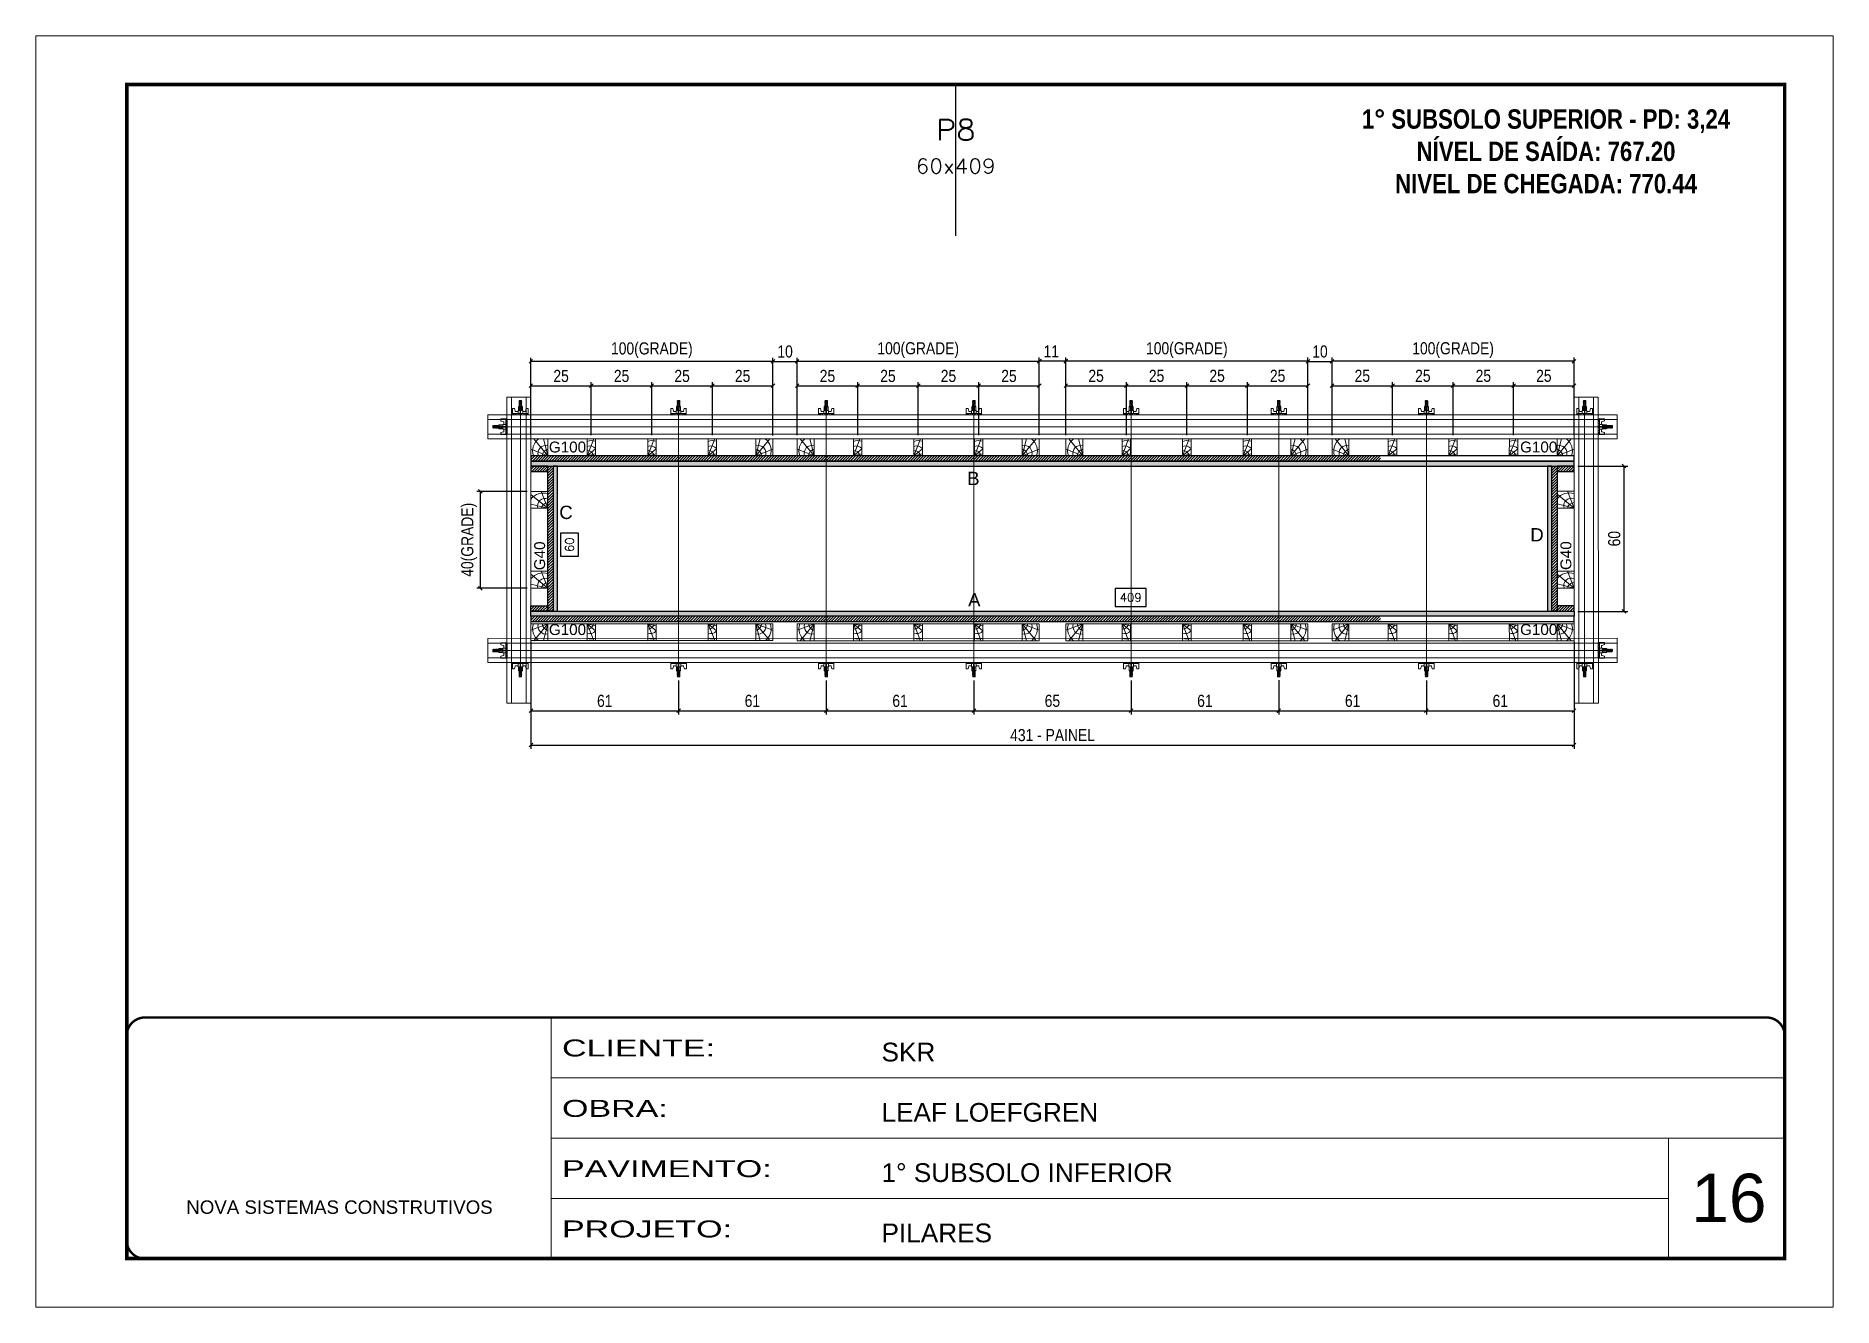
# Model space of a CAD drawing. Extents: x 14400 to 27878, y -21631 to 6985.
# Drawn here: x 19182 to 20667, y 2489 to 3539 of the extents above; entities that cross this region are included whole.
import ezdxf
from ezdxf.enums import TextEntityAlignment as Align

# ---------------------------------------------------------------- set-up
doc = ezdxf.new("R2010")
doc.units = 0
for name, pattern in [('CONTINUO', [0]), ('DASHED', [0.75, 0.5, -0.25]), ('HIDDEN', [0.375, 0.25, -0.125])]:
    doc.linetypes.add(name, pattern=pattern)
for name, color, linetype, lineweight in [('CARIMBO', 255, 'Continuous', 9), ('Folhas', 255, 'Continuous', 9), ('Hachura', 251, 'Continuous', 9), ('Madeira', 126, 'Continuous', 18), ('Perfil Metálico', 224, 'Continuous', 18), ('SARRAFO DE PRESSAO', 251, 'DASHED', 9), ('Texto Seção', 7, 'Continuous', 15)]:
    doc.layers.add(name, color=color, linetype=linetype, lineweight=lineweight)
for name, color, linetype in [('CHAPA', 1, 'Continuous'), ('COTA', 241, 'Continuous'), ('MEIO_PONT', 93, 'Continuous'), ('NOMENCLATURA', 7, 'Continuous'), ('SARRAFO', 251, 'Continuous'), ('Texto de Titulo', 7, 'Continuous'), ('Texto Qtd Sarr', 242, 'Continuous'), ('TEXTO_GERAL', 7, 'Continuous')]:
    doc.layers.add(name, color=color, linetype=linetype)
doc.styles.add('ARIAL', font='arial.ttf')
doc.styles.add('COTA TECNICA 2X', font='techl___.ttf', dxfattribs={"height": 10})
doc.styles.add('ROMANC', font='techb___.ttf', dxfattribs={"height": 2.5})
doc.styles.add('ROMANS', font='romans.shx')
doc.styles.add('SANSSERIF', font='sas_____.pfb')
doc.styles.add('Tecnologia', font='')
doc.styles.get('Tecnologia').set_extended_font_data('Forgotten Futurist')
doc.dimstyles.new('SECAO PILAR', dxfattribs={"dimtxt": 10, "dimasz": 3, "dimexe": 3, "dimexo": 3, "dimgap": 3, "dimtad": 1, "dimdec": 1, "dimlfac": 0.5, "dimzin": 12, "dimdsep": 46, "dimtxsty": 'COTA TECNICA 2X', "dimblk1": 'OBLIQUE', "dimblk2": 'OBLIQUE', "dimsah": 1, "dimcen": 0.9, "dimclrd": 256, "dimclre": 256, "dimclrt": 256, "dimadec": 1, "dimazin": 3, "dimtfac": 1, "dimtdec": 1, "dimtmove": 0, "dimatfit": 3, "dimfxl": 1, "dimtolj": 1, "dimtzin": 12, "dimarcsym": 0})
doc.dimstyles.new('SECÇÃO 2', dxfattribs={"dimtxt": 7, "dimasz": 6, "dimexe": 0.18, "dimexo": 2, "dimgap": -4, "dimtad": 3, "dimdec": 1, "dimlfac": 0.5, "dimzin": 12, "dimdsep": 46, "dimtxsty": 'ROMANS', "dimblk": 'ARCHTICK', "dimcen": 0.09, "dimse1": 1, "dimse2": 1, "dimsd1": 1, "dimsd2": 1, "dimclrd": 180, "dimclre": 5, "dimclrt": 1, "dimadec": 0, "dimazin": 3, "dimtfac": 1, "dimtdec": 1, "dimtofl": 0, "dimtmove": 0, "dimatfit": 3, "dimldrblk": 'ARCHTICK', "dimfxl": 1, "dimtolj": 1, "dimtzin": 0, "dimarcsym": 0})

msp = doc.modelspace()

# ---------------------------------------------------------------- texts
at = {"layer": 'CARIMBO', "style": 'ARIAL'}
msp.add_text('16', height=40, dxfattribs=at).set_placement((20549.83, 2559.15))
at = {"layer": 'NOMENCLATURA', "color": 2, "insert": (20429.81, 3505.06), "char_height": 16, "attachment_point": 2, "style": 'ROMANC'}
msp.add_mtext_dynamic_manual_height_columns('\\P1° SUBSOLO SUPERIOR - PD: 3,24\\PNÍVEL DE SAÍDA: 767.20\\PNIVEL DE CHEGADA: 770.44', width=432.3511, gutter_width=1, heights=[0], dxfattribs=at)
at = {"layer": 'TEXTO_GERAL', "color": 0, "linetype": 'Continuous', "style": 'SANSSERIF'}
for p in [(19605.81, 3199.43), (20408.35, 3199.45), (19605.81, 3048.64), (20408.35, 3048.66)]:
    msp.add_text('G100', height=9, dxfattribs=at).set_placement(p, align=Align.MIDDLE_LEFT)
at = {"layer": 'TEXTO_GERAL', "style": 'ARIAL'}
for s, p in [('B', (19956.62, 3173.5)), ('C', (19619.98, 3145.46)), ('D', (20422.33, 3126.96)), ('A', (19957.37, 3073.27))]:
    msp.add_text(s, height=11, dxfattribs=at).set_placement(p, align=Align.MIDDLE_CENTER)
at = {"layer": 'TEXTO_GERAL', "color": 0, "linetype": 'Continuous', "char_height": 9, "width": 285.3299, "attachment_point": 7, "rotation": 90, "style": 'SANSSERIF'}
for insert in [(19602.82, 3097.66), (20450.83, 3097.82)]:
    msp.add_mtext('G40', dxfattribs=dict(at, insert=insert))

# ---------------------------------------------------------------- blocks, each defined once
blk = doc.blocks.new('9999999999')
at = {"color": 30, "linetype": 'CONTINUO'}
for p, q in [((98564.6, 34230.2), (98564.6, 34429.4)), ((98564.6, 34379.6), (99584, 34379.6)), ((98564.6, 34329.8), (99488, 34329.8)), ((99584, 34329.8), (99488, 34329.8)), ((99488, 34329.8), (99488, 34230.2)), ((98564.6, 34280), (99488, 34280))]:
    blk.add_line(p, q, dxfattribs=at)
at = {"color": 30, "linetype": 'CONTINUO', "const_width": 2}
blk.add_lwpolyline([(99584, 34230.2), (99584, 34414.4, 0.414214), (99569, 34429.4), (98229, 34429.4, 0.414214), (98214, 34414.4), (98214, 34245.2, 0.414214), (98229, 34230.2), (99584, 34230.2)], format="xyb", dxfattribs=at)
at = {"layer": 'Folhas'}
blk.add_lwpolyline([(98139, 34190.2), (99624, 34190.2), (99624, 35240.2), (98139, 35240.2)], close=True, dxfattribs=at)
at = {"layer": 'Folhas', "color": 30, "const_width": 3}
blk.add_lwpolyline([(98214, 34230.2), (99584, 34230.2), (99584, 35200.2), (98214, 35200.2)], close=True, dxfattribs=at)
at = {"color": 7, "linetype": 'Continuous', "ltscale": 5, "style": 'ARIAL'}
for s, height, p in [('SKR', 15.48, (98837.7, 34393.1)), ('LEAF LOEFGREN', 15.483, (98837.7, 34343.3)), ('1° SUBSOLO INFERIOR', 15.483, (98837.7, 34293.5)), ('NOVA SISTEMAS CONSTRUTIVOS', 11.059, (98263.2, 34267.2)), ('PILARES', 15.48, (98837.7, 34243.7))]:
    blk.add_text(s, height=height, dxfattribs=at).set_placement(p)
at = {"layer": 'Folhas', "color": 7, "style": 'Tecnologia', "width": 1.5}
for s, p in [('CLIENTE:', (98573.7, 34397.2)), ('OBRA:', (98573.7, 34347.3)), ('PAVIMENTO:', (98573.7, 34297.5)), ('PROJETO:', (98573.7, 34247.7))]:
    blk.add_text(s, height=14, dxfattribs=at).set_placement(p)
blk = doc.blocks.new('*D894')
at = {"layer": 'COTA', "color": 180, "lineweight": -2, "transparency": 16777216}
for p, q in [((19630.4, 3128.2), (19615.4, 3128.2)), ((19615.4, 3128.2), (19615.4, 3109.2)), ((19630.4, 3109.2), (19630.4, 3128.2)), ((19615.4, 3109.2), (19630.4, 3109.2))]:
    blk.add_line(p, q, dxfattribs=at)
at = {"layer": 'Defpoints', "color": 0, "transparency": 16777216}
for p in [(19630.3, 3183.7), (19630.3, 3063.7), (19634.4, 3063.7)]:
    blk.add_point(p, dxfattribs=at)
at = {"layer": 'COTA', "color": 1, "transparency": 16777216, "insert": (19622.9, 3118.7), "char_height": 7, "attachment_point": 5, "rotation": 90, "style": 'ROMANS'}
blk.add_mtext('\\A1;60', dxfattribs=at)
blk = doc.blocks.new('_ArchTick')
at = {"color": 0, "linetype": 'ByBlock', "const_width": 0.15}
blk.add_lwpolyline([(-0.5, -0.5), (0.5, 0.5)], dxfattribs=at)
blk = doc.blocks.new('*D895')
at = {"layer": 'COTA', "color": 180, "lineweight": -2, "transparency": 16777216}
for p, q in [((20099.4, 3082.7), (20073.7, 3082.7)), ((20073.7, 3082.7), (20073.7, 3067.7)), ((20099.4, 3067.7), (20099.4, 3082.7)), ((20073.7, 3067.7), (20099.4, 3067.7))]:
    blk.add_line(p, q, dxfattribs=at)
at = {"layer": 'Defpoints', "color": 0, "transparency": 16777216}
for p in [(19613, 3063.7), (20431, 3063.7), (20431, 3063.7)]:
    blk.add_point(p, dxfattribs=at)
at = {"layer": 'COTA', "color": 1, "transparency": 16777216, "insert": (20086.6, 3075.2), "char_height": 7, "attachment_point": 5, "style": 'ROMANS'}
blk.add_mtext('\\A1;409', dxfattribs=at)
blk = doc.blocks.new('_Oblique')
at = {"color": 0, "linetype": 'ByBlock', "lineweight": -2}
blk.add_line((-0.5, -0.5), (0.5, 0.5), dxfattribs=at)
blk = doc.blocks.new('*D896')
at = {"layer": 'COTA', "lineweight": -2, "transparency": 16777216}
for p, q in [((19591, 3038.4), (19591, 2950.2)), ((20453, 3038.4), (20453, 2950.2)), ((19591, 2953.2), (20453, 2953.2))]:
    blk.add_line(p, q, dxfattribs=at)
at = {"layer": 'Defpoints', "color": 0, "transparency": 16777216}
for p in [(19591, 3041.4), (20453, 3041.4), (20453, 2953.2)]:
    blk.add_point(p, dxfattribs=at)
at = {"layer": 'COTA', "lineweight": -2, "transparency": 16777216, "xscale": 3, "yscale": 3, "zscale": 3, "rotation": 180}
blk.add_blockref('_Oblique', (19591, 2953.2), dxfattribs=at)
at = {"layer": 'COTA', "lineweight": -2, "transparency": 16777216, "xscale": 3, "yscale": 3, "zscale": 3}
blk.add_blockref('_Oblique', (20453, 2953.2), dxfattribs=at)
at = {"layer": 'COTA', "transparency": 16777216, "insert": (20022, 2961.4), "char_height": 10, "attachment_point": 5, "style": 'COTA TECNICA 2X'}
blk.add_mtext('\\A1;431 - PAINEL', dxfattribs=at)
blk = doc.blocks.new('*D897')
at = {"layer": 'COTA', "lineweight": -2, "transparency": 16777216}
for p, q in [((19591, 3038.3), (19591, 2978.6)), ((19713, 3006.6), (19713, 2978.6)), ((19591, 2981.6), (19713, 2981.6))]:
    blk.add_line(p, q, dxfattribs=at)
at = {"layer": 'Defpoints', "color": 0, "transparency": 16777216}
for p in [(19591, 3041.3), (19713, 3009.6), (19713, 2981.6)]:
    blk.add_point(p, dxfattribs=at)
at = {"layer": 'COTA', "lineweight": -2, "transparency": 16777216, "xscale": 3, "yscale": 3, "zscale": 3, "rotation": 180}
blk.add_blockref('_Oblique', (19591, 2981.6), dxfattribs=at)
at = {"layer": 'COTA', "lineweight": -2, "transparency": 16777216, "xscale": 3, "yscale": 3, "zscale": 3}
blk.add_blockref('_Oblique', (19713, 2981.6), dxfattribs=at)
at = {"layer": 'COTA', "transparency": 16777216, "insert": (19652, 2989.7), "char_height": 10, "attachment_point": 5, "style": 'COTA TECNICA 2X'}
blk.add_mtext('\\A1;61', dxfattribs=at)
blk = doc.blocks.new('*D898')
at = {"layer": 'COTA', "lineweight": -2, "transparency": 16777216}
for p, q in [((20453, 3038.3), (20453, 2978.6)), ((20331, 3006.6), (20331, 2978.6)), ((20331, 2981.6), (20453, 2981.6))]:
    blk.add_line(p, q, dxfattribs=at)
at = {"layer": 'Defpoints', "color": 0, "transparency": 16777216}
for p in [(20453, 3041.3), (20331, 3009.6), (20453, 2981.6)]:
    blk.add_point(p, dxfattribs=at)
at = {"layer": 'COTA', "lineweight": -2, "transparency": 16777216, "xscale": 3, "yscale": 3, "zscale": 3, "rotation": 180}
blk.add_blockref('_Oblique', (20331, 2981.6), dxfattribs=at)
at = {"layer": 'COTA', "lineweight": -2, "transparency": 16777216, "xscale": 3, "yscale": 3, "zscale": 3}
blk.add_blockref('_Oblique', (20453, 2981.6), dxfattribs=at)
at = {"layer": 'COTA', "transparency": 16777216, "insert": (20392, 2989.7), "char_height": 10, "attachment_point": 5, "style": 'COTA TECNICA 2X'}
blk.add_mtext('\\A1;61', dxfattribs=at)
blk = doc.blocks.new('titulo1')
at = {"layer": 'Defpoints', "color": 252, "linetype": 'HIDDEN', "ltscale": 2}
blk.add_line((0, 0), (0, 125), dxfattribs=at)
at = {"layer": 'Defpoints', "style": 'ROMANS', "oblique": 15}
blk.add_attdef('FOLHA', text='', height=10, dxfattribs=at).set_placement((0, 15.6), align=Align.MIDDLE_CENTER)
at = {"layer": 'Texto Qtd Sarr', "color": 3, "style": 'ROMANS', "oblique": 15}
for tag, height, p in [('TITULO', 17, (0, 71.4)), ('SEÇÃO', 12, (0, 41.5))]:
    blk.add_attdef(tag, text='', height=height, dxfattribs=at).set_placement(p, align=Align.MIDDLE_CENTER)
blk = doc.blocks.new('C')
at = {"layer": 'Hachura', "color": 0}
for p, q in [((0, 3.22), (0, -3.22)), ((0.45, 3.22), (0, 3.22)), ((0.46, 3.16), (0, 3.16)), ((0.46, 3.05), (0, 3.05)), ((0.46, 2.88), (0, 2.88)), ((0, 2.75), (0, -1.16)), ((0.46, 2.65), (0, 2.65)), ((0.46, 2.23), (0, 2.23)), ((0.46, 1.51), (0, 1.51)), ((0.39, 0.49), (0.17, 0.49)), ((0.45, -3.23), (0.45, 3.22)), ((0.45, 3.22), (2.58, 3.22)), ((1.74, 0.97), (0.45, 0.97)), ((1.45, 0.1), (0.45, 0.1)), ((1.35, 1.94), (1.35, 0.96)), ((2.58, 2.39), (1.47, 2.09)), ((1.74, -0.97), (1.74, 0.97)), ((1.74, 0.97), (1.74, 0.84)), ((1.74, 0.97), (1.74, 0.84)), ((1.74, 0.84), (3.35, 0.84)), ((3.35, 0.45), (1.74, 0.45)), ((2.58, 3.22), (2.58, 2.39)), ((3.32, 0.84), (3.32, -0.84)), ((3.35, 0.84), (3.35, -0.84)), ((3.68, 0.45), (3.35, 0.45)), ((3.84, -0.52), (3.35, 0.45)), ((3.35, 0.06), (3.67, -0.57)), ((3.68, 0.45), (4.16, -0.52)), ((3.72, 0.5), (4.25, -0.57)), ((4.37, -0.55), (3.83, 0.53)), ((4.15, 0.45), (3.93, 0.45)), ((4.42, -0.52), (3.93, 0.45)), ((4.15, 0.45), (4.26, 0.45)), ((4.26, 0.45), (4.74, -0.52)), ((4.3, 0.5), (4.83, -0.57)), ((4.95, -0.55), (4.41, 0.53)), ((4.51, 0.45), (4.84, 0.45)), ((5, -0.52), (4.51, 0.45)), ((4.84, 0.45), (5.32, -0.52)), ((4.88, 0.5), (5.41, -0.57)), ((5.53, -0.55), (4.99, 0.53)), ((5.58, -0.52), (5.09, 0.45)), ((5.42, 0.45), (5.09, 0.45)), ((5.58, -0.52), (5.09, 0.45)), ((5.42, 0.45), (5.74, -0.19)), ((5.46, 0.5), (5.74, -0.07)), ((5.74, 0.19), (5.57, 0.53)), ((5.74, 0.32), (5.68, 0.45)), ((5.68, 0.45), (5.74, 0.45)), ((5.74, 0.45), (5.9, 0.29)), ((5.74, 0.45), (5.74, -0.52)), ((5.9, -0.36), (5.9, 0.29)), ((0.45, 0), (0, 0)), ((0.46, -1.52), (0, -1.52)), ((0.46, -2.23), (0, -2.23)), ((0.46, -2.65), (0, -2.65)), ((0.46, -2.88), (0, -2.88)), ((0.46, -3.05), (0, -3.05)), ((0.46, -3.16), (0, -3.16)), ((0, -3.22), (2.57, -3.22)), ((0.08, -0.48), (0.29, -0.48)), ((0.29, -0.48), (0.4, -0.48)), ((0.45, 0), (0.45, -0.97)), ((0.45, -0.16), (1.45, -0.16)), ((0.45, -0.65), (0.45, -0.32)), ((0.45, -3.23), (0.45, -0.65)), ((0.45, -0.97), (1.74, -0.97)), ((1.35, -1.94), (1.35, -0.97)), ((2.58, -2.39), (1.47, -2.1)), ((3.35, -0.32), (1.74, -0.32)), ((3.35, -0.84), (1.74, -0.84)), ((2.58, -3.23), (2.58, -2.39)), ((3.35, -0.07), (3.58, -0.52)), ((3.35, -0.52), (3.58, -0.52)), ((3.84, -0.52), (4.16, -0.52)), ((4.42, -0.52), (4.74, -0.52)), ((4.63, -0.52), (4.74, -0.52)), ((5, -0.52), (5.32, -0.52)), ((5.58, -0.52), (5.74, -0.52)), ((5.74, -0.52), (5.9, -0.36)), ((5.74, -0.52), (5.74, -0.52))]:
    blk.add_line(p, q, dxfattribs=at)
for centre, radius, start, end in [((1.52, 1.94), 0.161, 104.74356, 180), ((1.44, -0.03), 0.129, 272.69497, 87.30503), ((3.81, 0.39), 0.143, 25.56881, 154.43119), ((4.39, 0.39), 0.143, 25.56881, 154.43119), ((4.97, 0.39), 0.143, 25.56881, 154.43119), ((5.55, 0.39), 0.143, 25.56881, 154.43119), ((0.17, -0.37), 0.174, 221.74404, 317.85924), ((1.52, -1.94), 0.161, 180, 255.25644), ((3.71, -0.4), 0.174, 222.14076, 318.25596), ((4.29, -0.4), 0.174, 222.14076, 318.25596), ((4.87, -0.4), 0.174, 222.14076, 318.25596), ((5.45, -0.4), 0.174, 222.14076, 318.25596), ((5.61, -0.4), 0.174, 317.85924, 318.25596)]:
    blk.add_arc(centre, radius, start, end, dxfattribs=at)
blk = doc.blocks.new('*D918')
at = {"layer": 'COTA', "lineweight": -2, "transparency": 16777216}
for p, q in [((20456, 3183.7), (20497.3, 3183.7)), ((20494.3, 3063.7), (20494.3, 3183.7)), ((20456, 3063.7), (20497.3, 3063.7))]:
    blk.add_line(p, q, dxfattribs=at)
at = {"layer": 'Defpoints', "color": 0, "transparency": 16777216}
for p in [(20453, 3183.7), (20494.3, 3183.7), (20453, 3063.7)]:
    blk.add_point(p, dxfattribs=at)
at = {"layer": 'COTA', "lineweight": -2, "transparency": 16777216, "xscale": 3, "yscale": 3, "zscale": 3}
for p, rotation in [((20494.3, 3183.7), 90), ((20494.3, 3063.7), 270)]:
    blk.add_blockref('_Oblique', p, dxfattribs=dict(at, rotation=rotation))
at = {"layer": 'COTA', "transparency": 16777216, "insert": (20486.2, 3123.7), "char_height": 10, "attachment_point": 5, "rotation": 90, "style": 'COTA TECNICA 2X'}
blk.add_mtext('\\A1;60', dxfattribs=at)
blk = doc.blocks.new('*D919')
at = {"layer": 'COTA', "lineweight": -2, "transparency": 16777216}
for p, q in [((19713, 3006.6), (19713, 2978.6)), ((19835, 3006.6), (19835, 2978.6)), ((19713, 2981.6), (19835, 2981.6))]:
    blk.add_line(p, q, dxfattribs=at)
at = {"layer": 'Defpoints', "color": 0, "transparency": 16777216}
for p in [(19713, 3009.6), (19835, 3009.6), (19835, 2981.6)]:
    blk.add_point(p, dxfattribs=at)
at = {"layer": 'COTA', "lineweight": -2, "transparency": 16777216, "xscale": 3, "yscale": 3, "zscale": 3, "rotation": 180}
blk.add_blockref('_Oblique', (19713, 2981.6), dxfattribs=at)
at = {"layer": 'COTA', "lineweight": -2, "transparency": 16777216, "xscale": 3, "yscale": 3, "zscale": 3}
blk.add_blockref('_Oblique', (19835, 2981.6), dxfattribs=at)
at = {"layer": 'COTA', "transparency": 16777216, "insert": (19774, 2989.7), "char_height": 10, "attachment_point": 5, "style": 'COTA TECNICA 2X'}
blk.add_mtext('\\A1;61', dxfattribs=at)
blk = doc.blocks.new('PONTALETE')
at = {"layer": 'Madeira'}
for q in [(2.71, 7), (7, 5.76), (7, 1.74)]:
    blk.add_line((0, 0), q, dxfattribs=at)
blk.add_lwpolyline([(0, 0), (7, 0), (7, 7), (0, 7)], close=True, dxfattribs=at)
for centre, radius, start, end in [((2.04, 0.06), 6.23, 37.28179, 109.09128), ((1.09, 0.9), 3.19, 343.60304, 109.98471), ((-0.21, -0.78), 3.09, 14.63219, 86.0383)]:
    blk.add_arc(centre, radius, start, end, dxfattribs=at)
blk = doc.blocks.new('MEIO PONTALETE')
at = {"layer": 'Madeira'}
for q in [(2.71, 7), (3.5, 2.88), (3.5, 0.87)]:
    blk.add_line((0, 0), q, dxfattribs=at)
blk.add_lwpolyline([(0, 0), (3.5, 0), (3.5, 7), (0, 7)], close=True, dxfattribs=at)
for centre, radius, start, end in [((2.04, 0.06), 6.23, 76.44987, 109.09128), ((1.09, 0.9), 3.19, 40.90626, 109.98471), ((-0.21, -0.78), 3.09, 14.63219, 86.0383)]:
    blk.add_arc(centre, radius, start, end, dxfattribs=at)
blk = doc.blocks.new('*D899')
at = {"layer": 'COTA', "lineweight": -2, "transparency": 16777216}
for p, q in [((19590.9, 3209.1), (19590.9, 3253)), ((19640.9, 3209.1), (19640.9, 3253)), ((19590.9, 3250), (19640.9, 3250))]:
    blk.add_line(p, q, dxfattribs=at)
at = {"layer": 'Defpoints', "color": 0, "transparency": 16777216}
for p in [(19640.9, 3250), (19590.9, 3206.1), (19640.9, 3206.1)]:
    blk.add_point(p, dxfattribs=at)
at = {"layer": 'COTA', "lineweight": -2, "transparency": 16777216, "xscale": 3, "yscale": 3, "zscale": 3, "rotation": 180}
blk.add_blockref('_Oblique', (19590.9, 3250), dxfattribs=at)
at = {"layer": 'COTA', "lineweight": -2, "transparency": 16777216, "xscale": 3, "yscale": 3, "zscale": 3}
blk.add_blockref('_Oblique', (19640.9, 3250), dxfattribs=at)
at = {"layer": 'COTA', "transparency": 16777216, "insert": (19615.9, 3258.1), "char_height": 10, "attachment_point": 5, "style": 'COTA TECNICA 2X'}
blk.add_mtext('\\A1;25', dxfattribs=at)
blk = doc.blocks.new('*D900')
at = {"layer": 'COTA', "lineweight": -2, "transparency": 16777216}
for p, q in [((19590.9, 3209.1), (19590.9, 3273.2)), ((19790.9, 3270.2), (19590.9, 3270.2)), ((19790.9, 3209.1), (19790.9, 3273.2))]:
    blk.add_line(p, q, dxfattribs=at)
at = {"layer": 'Defpoints', "color": 0, "transparency": 16777216}
for p in [(19590.9, 3270.2), (19590.9, 3206.1), (19790.9, 3206.1)]:
    blk.add_point(p, dxfattribs=at)
at = {"layer": 'COTA', "lineweight": -2, "transparency": 16777216, "xscale": 3, "yscale": 3, "zscale": 3, "rotation": 180}
blk.add_blockref('_Oblique', (19590.9, 3270.2), dxfattribs=at)
at = {"layer": 'COTA', "lineweight": -2, "transparency": 16777216, "xscale": 3, "yscale": 3, "zscale": 3}
blk.add_blockref('_Oblique', (19790.9, 3270.2), dxfattribs=at)
at = {"layer": 'COTA', "transparency": 16777216, "insert": (19690.9, 3279.4), "char_height": 10, "attachment_point": 5, "style": 'COTA TECNICA 2X'}
blk.add_mtext('\\A1;100(GRADE)', dxfattribs=at)
blk = doc.blocks.new('*D901')
at = {"layer": 'COTA', "lineweight": -2, "transparency": 16777216}
for p, q in [((19640.9, 3209.1), (19640.9, 3253)), ((19690.9, 3209.1), (19690.9, 3253)), ((19640.9, 3250), (19690.9, 3250))]:
    blk.add_line(p, q, dxfattribs=at)
at = {"layer": 'Defpoints', "color": 0, "transparency": 16777216}
for p in [(19690.9, 3250), (19640.9, 3206.1), (19690.9, 3206.1)]:
    blk.add_point(p, dxfattribs=at)
at = {"layer": 'COTA', "lineweight": -2, "transparency": 16777216, "xscale": 3, "yscale": 3, "zscale": 3, "rotation": 180}
blk.add_blockref('_Oblique', (19640.9, 3250), dxfattribs=at)
at = {"layer": 'COTA', "lineweight": -2, "transparency": 16777216, "xscale": 3, "yscale": 3, "zscale": 3}
blk.add_blockref('_Oblique', (19690.9, 3250), dxfattribs=at)
at = {"layer": 'COTA', "transparency": 16777216, "insert": (19665.9, 3258.1), "char_height": 10, "attachment_point": 5, "style": 'COTA TECNICA 2X'}
blk.add_mtext('\\A1;25', dxfattribs=at)
blk = doc.blocks.new('*D902')
at = {"layer": 'COTA', "lineweight": -2, "transparency": 16777216}
for p, q in [((19690.9, 3209.1), (19690.9, 3253)), ((19740.9, 3209.1), (19740.9, 3253)), ((19690.9, 3250), (19740.9, 3250))]:
    blk.add_line(p, q, dxfattribs=at)
at = {"layer": 'Defpoints', "color": 0, "transparency": 16777216}
for p in [(19740.9, 3250), (19690.9, 3206.1), (19740.9, 3206.1)]:
    blk.add_point(p, dxfattribs=at)
at = {"layer": 'COTA', "lineweight": -2, "transparency": 16777216, "xscale": 3, "yscale": 3, "zscale": 3, "rotation": 180}
blk.add_blockref('_Oblique', (19690.9, 3250), dxfattribs=at)
at = {"layer": 'COTA', "lineweight": -2, "transparency": 16777216, "xscale": 3, "yscale": 3, "zscale": 3}
blk.add_blockref('_Oblique', (19740.9, 3250), dxfattribs=at)
at = {"layer": 'COTA', "transparency": 16777216, "insert": (19715.9, 3258.1), "char_height": 10, "attachment_point": 5, "style": 'COTA TECNICA 2X'}
blk.add_mtext('\\A1;25', dxfattribs=at)
blk = doc.blocks.new('*D903')
at = {"layer": 'COTA', "lineweight": -2, "transparency": 16777216}
for p, q in [((19740.9, 3209.1), (19740.9, 3253)), ((19790.9, 3209.1), (19790.9, 3253)), ((19740.9, 3250), (19790.9, 3250))]:
    blk.add_line(p, q, dxfattribs=at)
at = {"layer": 'Defpoints', "color": 0, "transparency": 16777216}
for p in [(19790.9, 3250), (19740.9, 3206.1), (19790.9, 3206.1)]:
    blk.add_point(p, dxfattribs=at)
at = {"layer": 'COTA', "lineweight": -2, "transparency": 16777216, "xscale": 3, "yscale": 3, "zscale": 3, "rotation": 180}
blk.add_blockref('_Oblique', (19740.9, 3250), dxfattribs=at)
at = {"layer": 'COTA', "lineweight": -2, "transparency": 16777216, "xscale": 3, "yscale": 3, "zscale": 3}
blk.add_blockref('_Oblique', (19790.9, 3250), dxfattribs=at)
at = {"layer": 'COTA', "transparency": 16777216, "insert": (19765.9, 3258.1), "char_height": 10, "attachment_point": 5, "style": 'COTA TECNICA 2X'}
blk.add_mtext('\\A1;25', dxfattribs=at)
blk = doc.blocks.new('*D904')
at = {"layer": 'COTA', "lineweight": -2, "transparency": 16777216}
for p, q in [((19790.9, 3209), (19790.9, 3273.2)), ((19790.9, 3270.2), (19811, 3270.2)), ((19811, 3209.2), (19811, 3273.2))]:
    blk.add_line(p, q, dxfattribs=at)
at = {"layer": 'Defpoints', "color": 0, "transparency": 16777216}
for p in [(19811, 3270.2), (19790.9, 3206), (19811, 3206.2)]:
    blk.add_point(p, dxfattribs=at)
at = {"layer": 'COTA', "lineweight": -2, "transparency": 16777216, "xscale": 3, "yscale": 3, "zscale": 3, "rotation": 180}
blk.add_blockref('_Oblique', (19790.9, 3270.2), dxfattribs=at)
at = {"layer": 'COTA', "lineweight": -2, "transparency": 16777216, "xscale": 3, "yscale": 3, "zscale": 3}
blk.add_blockref('_Oblique', (19811, 3270.2), dxfattribs=at)
at = {"layer": 'COTA', "transparency": 16777216, "insert": (19801, 3278.3), "char_height": 10, "attachment_point": 5, "style": 'COTA TECNICA 2X'}
blk.add_mtext('\\A1;10', dxfattribs=at)
blk = doc.blocks.new('*D905')
at = {"layer": 'COTA', "lineweight": -2, "transparency": 16777216}
for p, q in [((19811, 3209.1), (19811, 3253)), ((19861, 3209.1), (19861, 3253)), ((19811, 3250), (19861, 3250))]:
    blk.add_line(p, q, dxfattribs=at)
at = {"layer": 'Defpoints', "color": 0, "transparency": 16777216}
for p in [(19861, 3250), (19811, 3206.1), (19861, 3206.1)]:
    blk.add_point(p, dxfattribs=at)
at = {"layer": 'COTA', "lineweight": -2, "transparency": 16777216, "xscale": 3, "yscale": 3, "zscale": 3, "rotation": 180}
blk.add_blockref('_Oblique', (19811, 3250), dxfattribs=at)
at = {"layer": 'COTA', "lineweight": -2, "transparency": 16777216, "xscale": 3, "yscale": 3, "zscale": 3}
blk.add_blockref('_Oblique', (19861, 3250), dxfattribs=at)
at = {"layer": 'COTA', "transparency": 16777216, "insert": (19836, 3258.1), "char_height": 10, "attachment_point": 5, "style": 'COTA TECNICA 2X'}
blk.add_mtext('\\A1;25', dxfattribs=at)
blk = doc.blocks.new('*D906')
at = {"layer": 'COTA', "lineweight": -2, "transparency": 16777216}
for p, q in [((19811, 3209.1), (19811, 3273.2)), ((20011, 3270.2), (19811, 3270.2)), ((20011, 3209.1), (20011, 3273.2))]:
    blk.add_line(p, q, dxfattribs=at)
at = {"layer": 'Defpoints', "color": 0, "transparency": 16777216}
for p in [(19811, 3270.2), (19811, 3206.1), (20011, 3206.1)]:
    blk.add_point(p, dxfattribs=at)
at = {"layer": 'COTA', "lineweight": -2, "transparency": 16777216, "xscale": 3, "yscale": 3, "zscale": 3, "rotation": 180}
blk.add_blockref('_Oblique', (19811, 3270.2), dxfattribs=at)
at = {"layer": 'COTA', "lineweight": -2, "transparency": 16777216, "xscale": 3, "yscale": 3, "zscale": 3}
blk.add_blockref('_Oblique', (20011, 3270.2), dxfattribs=at)
at = {"layer": 'COTA', "transparency": 16777216, "insert": (19911, 3279.5), "char_height": 10, "attachment_point": 5, "style": 'COTA TECNICA 2X'}
blk.add_mtext('\\A1;100(GRADE)', dxfattribs=at)
blk = doc.blocks.new('*D907')
at = {"layer": 'COTA', "lineweight": -2, "transparency": 16777216}
for p, q in [((19861, 3209.1), (19861, 3253)), ((19911, 3209.1), (19911, 3253)), ((19861, 3250), (19911, 3250))]:
    blk.add_line(p, q, dxfattribs=at)
at = {"layer": 'Defpoints', "color": 0, "transparency": 16777216}
for p in [(19911, 3250), (19861, 3206.1), (19911, 3206.1)]:
    blk.add_point(p, dxfattribs=at)
at = {"layer": 'COTA', "lineweight": -2, "transparency": 16777216, "xscale": 3, "yscale": 3, "zscale": 3, "rotation": 180}
blk.add_blockref('_Oblique', (19861, 3250), dxfattribs=at)
at = {"layer": 'COTA', "lineweight": -2, "transparency": 16777216, "xscale": 3, "yscale": 3, "zscale": 3}
blk.add_blockref('_Oblique', (19911, 3250), dxfattribs=at)
at = {"layer": 'COTA', "transparency": 16777216, "insert": (19886, 3258.1), "char_height": 10, "attachment_point": 5, "style": 'COTA TECNICA 2X'}
blk.add_mtext('\\A1;25', dxfattribs=at)
blk = doc.blocks.new('*D908')
at = {"layer": 'COTA', "lineweight": -2, "transparency": 16777216}
for p, q in [((19911, 3209.1), (19911, 3253)), ((19961, 3209.1), (19961, 3253)), ((19911, 3250), (19961, 3250))]:
    blk.add_line(p, q, dxfattribs=at)
at = {"layer": 'Defpoints', "color": 0, "transparency": 16777216}
for p in [(19961, 3250), (19911, 3206.1), (19961, 3206.1)]:
    blk.add_point(p, dxfattribs=at)
at = {"layer": 'COTA', "lineweight": -2, "transparency": 16777216, "xscale": 3, "yscale": 3, "zscale": 3, "rotation": 180}
blk.add_blockref('_Oblique', (19911, 3250), dxfattribs=at)
at = {"layer": 'COTA', "lineweight": -2, "transparency": 16777216, "xscale": 3, "yscale": 3, "zscale": 3}
blk.add_blockref('_Oblique', (19961, 3250), dxfattribs=at)
at = {"layer": 'COTA', "transparency": 16777216, "insert": (19936, 3258.1), "char_height": 10, "attachment_point": 5, "style": 'COTA TECNICA 2X'}
blk.add_mtext('\\A1;25', dxfattribs=at)
blk = doc.blocks.new('*D909')
at = {"layer": 'COTA', "lineweight": -2, "transparency": 16777216}
for p, q in [((19961, 3209.1), (19961, 3253)), ((20011, 3209.1), (20011, 3253)), ((19961, 3250), (20011, 3250))]:
    blk.add_line(p, q, dxfattribs=at)
at = {"layer": 'Defpoints', "color": 0, "transparency": 16777216}
for p in [(20011, 3250), (19961, 3206.1), (20011, 3206.1)]:
    blk.add_point(p, dxfattribs=at)
at = {"layer": 'COTA', "lineweight": -2, "transparency": 16777216, "xscale": 3, "yscale": 3, "zscale": 3, "rotation": 180}
blk.add_blockref('_Oblique', (19961, 3250), dxfattribs=at)
at = {"layer": 'COTA', "lineweight": -2, "transparency": 16777216, "xscale": 3, "yscale": 3, "zscale": 3}
blk.add_blockref('_Oblique', (20011, 3250), dxfattribs=at)
at = {"layer": 'COTA', "transparency": 16777216, "insert": (19986, 3258.1), "char_height": 10, "attachment_point": 5, "style": 'COTA TECNICA 2X'}
blk.add_mtext('\\A1;25', dxfattribs=at)
blk = doc.blocks.new('*D910')
at = {"layer": 'COTA', "lineweight": -2, "transparency": 16777216}
for p, q in [((20233, 3209.1), (20233, 3273.2)), ((20233, 3270.2), (20253, 3270.2)), ((20253, 3209.1), (20253, 3273.2))]:
    blk.add_line(p, q, dxfattribs=at)
at = {"layer": 'Defpoints', "color": 0, "transparency": 16777216}
for p in [(20253, 3270.2), (20233, 3206.1), (20253, 3206.1)]:
    blk.add_point(p, dxfattribs=at)
at = {"layer": 'COTA', "lineweight": -2, "transparency": 16777216, "xscale": 3, "yscale": 3, "zscale": 3, "rotation": 180}
blk.add_blockref('_Oblique', (20233, 3270.2), dxfattribs=at)
at = {"layer": 'COTA', "lineweight": -2, "transparency": 16777216, "xscale": 3, "yscale": 3, "zscale": 3}
blk.add_blockref('_Oblique', (20253, 3270.2), dxfattribs=at)
at = {"layer": 'COTA', "transparency": 16777216, "insert": (20243, 3278.3), "char_height": 10, "attachment_point": 5, "style": 'COTA TECNICA 2X'}
blk.add_mtext('\\A1;10', dxfattribs=at)
blk = doc.blocks.new('*D911')
at = {"layer": 'COTA', "lineweight": -2, "transparency": 16777216}
for p, q in [((20253, 3209.1), (20253, 3253.1)), ((20303, 3209.1), (20303, 3253.1)), ((20253, 3250.1), (20303, 3250.1))]:
    blk.add_line(p, q, dxfattribs=at)
at = {"layer": 'Defpoints', "color": 0, "transparency": 16777216}
for p in [(20303, 3250.1), (20253, 3206.1), (20303, 3206.1)]:
    blk.add_point(p, dxfattribs=at)
at = {"layer": 'COTA', "lineweight": -2, "transparency": 16777216, "xscale": 3, "yscale": 3, "zscale": 3, "rotation": 180}
blk.add_blockref('_Oblique', (20253, 3250.1), dxfattribs=at)
at = {"layer": 'COTA', "lineweight": -2, "transparency": 16777216, "xscale": 3, "yscale": 3, "zscale": 3}
blk.add_blockref('_Oblique', (20303, 3250.1), dxfattribs=at)
at = {"layer": 'COTA', "transparency": 16777216, "insert": (20278, 3258.2), "char_height": 10, "attachment_point": 5, "style": 'COTA TECNICA 2X'}
blk.add_mtext('\\A1;25', dxfattribs=at)
blk = doc.blocks.new('*D912')
at = {"layer": 'COTA', "lineweight": -2, "transparency": 16777216}
for p, q in [((20253, 3209.1), (20253, 3273.3)), ((20453, 3270.3), (20253, 3270.3)), ((20453, 3209.1), (20453, 3273.3))]:
    blk.add_line(p, q, dxfattribs=at)
at = {"layer": 'Defpoints', "color": 0, "transparency": 16777216}
for p in [(20253, 3270.3), (20253, 3206.1), (20453, 3206.1)]:
    blk.add_point(p, dxfattribs=at)
at = {"layer": 'COTA', "lineweight": -2, "transparency": 16777216, "xscale": 3, "yscale": 3, "zscale": 3, "rotation": 180}
blk.add_blockref('_Oblique', (20253, 3270.3), dxfattribs=at)
at = {"layer": 'COTA', "lineweight": -2, "transparency": 16777216, "xscale": 3, "yscale": 3, "zscale": 3}
blk.add_blockref('_Oblique', (20453, 3270.3), dxfattribs=at)
at = {"layer": 'COTA', "transparency": 16777216, "insert": (20353, 3279.5), "char_height": 10, "attachment_point": 5, "style": 'COTA TECNICA 2X'}
blk.add_mtext('\\A1;100(GRADE)', dxfattribs=at)
blk = doc.blocks.new('*D913')
at = {"layer": 'COTA', "lineweight": -2, "transparency": 16777216}
for p, q in [((20303, 3209.1), (20303, 3253.1)), ((20353, 3209.1), (20353, 3253.1)), ((20303, 3250.1), (20353, 3250.1))]:
    blk.add_line(p, q, dxfattribs=at)
at = {"layer": 'Defpoints', "color": 0, "transparency": 16777216}
for p in [(20353, 3250.1), (20303, 3206.1), (20353, 3206.1)]:
    blk.add_point(p, dxfattribs=at)
at = {"layer": 'COTA', "lineweight": -2, "transparency": 16777216, "xscale": 3, "yscale": 3, "zscale": 3, "rotation": 180}
blk.add_blockref('_Oblique', (20303, 3250.1), dxfattribs=at)
at = {"layer": 'COTA', "lineweight": -2, "transparency": 16777216, "xscale": 3, "yscale": 3, "zscale": 3}
blk.add_blockref('_Oblique', (20353, 3250.1), dxfattribs=at)
at = {"layer": 'COTA', "transparency": 16777216, "insert": (20328, 3258.2), "char_height": 10, "attachment_point": 5, "style": 'COTA TECNICA 2X'}
blk.add_mtext('\\A1;25', dxfattribs=at)
blk = doc.blocks.new('*D914')
at = {"layer": 'COTA', "lineweight": -2, "transparency": 16777216}
for p, q in [((20353, 3209.1), (20353, 3253.1)), ((20403, 3209.1), (20403, 3253.1)), ((20353, 3250.1), (20403, 3250.1))]:
    blk.add_line(p, q, dxfattribs=at)
at = {"layer": 'Defpoints', "color": 0, "transparency": 16777216}
for p in [(20403, 3250.1), (20353, 3206.1), (20403, 3206.1)]:
    blk.add_point(p, dxfattribs=at)
at = {"layer": 'COTA', "lineweight": -2, "transparency": 16777216, "xscale": 3, "yscale": 3, "zscale": 3, "rotation": 180}
blk.add_blockref('_Oblique', (20353, 3250.1), dxfattribs=at)
at = {"layer": 'COTA', "lineweight": -2, "transparency": 16777216, "xscale": 3, "yscale": 3, "zscale": 3}
blk.add_blockref('_Oblique', (20403, 3250.1), dxfattribs=at)
at = {"layer": 'COTA', "transparency": 16777216, "insert": (20378, 3258.2), "char_height": 10, "attachment_point": 5, "style": 'COTA TECNICA 2X'}
blk.add_mtext('\\A1;25', dxfattribs=at)
blk = doc.blocks.new('*D915')
at = {"layer": 'COTA', "lineweight": -2, "transparency": 16777216}
for p, q in [((20403, 3209.1), (20403, 3253.1)), ((20453, 3209.1), (20453, 3253.1)), ((20403, 3250.1), (20453, 3250.1))]:
    blk.add_line(p, q, dxfattribs=at)
at = {"layer": 'Defpoints', "color": 0, "transparency": 16777216}
for p in [(20453, 3250.1), (20403, 3206.1), (20453, 3206.1)]:
    blk.add_point(p, dxfattribs=at)
at = {"layer": 'COTA', "lineweight": -2, "transparency": 16777216, "xscale": 3, "yscale": 3, "zscale": 3, "rotation": 180}
blk.add_blockref('_Oblique', (20403, 3250.1), dxfattribs=at)
at = {"layer": 'COTA', "lineweight": -2, "transparency": 16777216, "xscale": 3, "yscale": 3, "zscale": 3}
blk.add_blockref('_Oblique', (20453, 3250.1), dxfattribs=at)
at = {"layer": 'COTA', "transparency": 16777216, "insert": (20428, 3258.2), "char_height": 10, "attachment_point": 5, "style": 'COTA TECNICA 2X'}
blk.add_mtext('\\A1;25', dxfattribs=at)
blk = doc.blocks.new('*D920')
at = {"layer": 'COTA', "lineweight": -2, "transparency": 16777216}
for p, q in [((19835, 3006.6), (19835, 2978.6)), ((19957, 3006.6), (19957, 2978.6)), ((19835, 2981.6), (19957, 2981.6))]:
    blk.add_line(p, q, dxfattribs=at)
at = {"layer": 'Defpoints', "color": 0, "transparency": 16777216}
for p in [(19835, 3009.6), (19957, 3009.6), (19957, 2981.6)]:
    blk.add_point(p, dxfattribs=at)
at = {"layer": 'COTA', "lineweight": -2, "transparency": 16777216, "xscale": 3, "yscale": 3, "zscale": 3, "rotation": 180}
blk.add_blockref('_Oblique', (19835, 2981.6), dxfattribs=at)
at = {"layer": 'COTA', "lineweight": -2, "transparency": 16777216, "xscale": 3, "yscale": 3, "zscale": 3}
blk.add_blockref('_Oblique', (19957, 2981.6), dxfattribs=at)
at = {"layer": 'COTA', "transparency": 16777216, "insert": (19896, 2989.7), "char_height": 10, "attachment_point": 5, "style": 'COTA TECNICA 2X'}
blk.add_mtext('\\A1;61', dxfattribs=at)
blk = doc.blocks.new('*D916')
at = {"layer": 'COTA', "lineweight": -2, "transparency": 16777216}
for p, q in [((20209, 3006.9), (20209, 2978.6)), ((20331, 3006.6), (20331, 2978.6)), ((20209, 2981.6), (20331, 2981.6))]:
    blk.add_line(p, q, dxfattribs=at)
at = {"layer": 'Defpoints', "color": 0, "transparency": 16777216}
for p in [(20209, 3009.9), (20331, 3009.6), (20331, 2981.6)]:
    blk.add_point(p, dxfattribs=at)
at = {"layer": 'COTA', "lineweight": -2, "transparency": 16777216, "xscale": 3, "yscale": 3, "zscale": 3, "rotation": 180}
blk.add_blockref('_Oblique', (20209, 2981.6), dxfattribs=at)
at = {"layer": 'COTA', "lineweight": -2, "transparency": 16777216, "xscale": 3, "yscale": 3, "zscale": 3}
blk.add_blockref('_Oblique', (20331, 2981.6), dxfattribs=at)
at = {"layer": 'COTA', "transparency": 16777216, "insert": (20270, 2989.7), "char_height": 10, "attachment_point": 5, "style": 'COTA TECNICA 2X'}
blk.add_mtext('\\A1;61', dxfattribs=at)
blk = doc.blocks.new('*D921')
at = {"layer": 'COTA', "lineweight": -2, "transparency": 16777216}
for p, q in [((19957, 3006.6), (19957, 2978.6)), ((20086.9, 3006.6), (20086.9, 2978.6)), ((19957, 2981.6), (20086.9, 2981.6))]:
    blk.add_line(p, q, dxfattribs=at)
at = {"layer": 'Defpoints', "color": 0, "transparency": 16777216}
for p in [(19957, 3009.6), (20086.9, 3009.6), (20086.9, 2981.6)]:
    blk.add_point(p, dxfattribs=at)
at = {"layer": 'COTA', "lineweight": -2, "transparency": 16777216, "xscale": 3, "yscale": 3, "zscale": 3, "rotation": 180}
blk.add_blockref('_Oblique', (19957, 2981.6), dxfattribs=at)
at = {"layer": 'COTA', "lineweight": -2, "transparency": 16777216, "xscale": 3, "yscale": 3, "zscale": 3}
blk.add_blockref('_Oblique', (20086.9, 2981.6), dxfattribs=at)
at = {"layer": 'COTA', "transparency": 16777216, "insert": (20021.9, 2989.7), "char_height": 10, "attachment_point": 5, "style": 'COTA TECNICA 2X'}
blk.add_mtext('\\A1;65', dxfattribs=at)
blk = doc.blocks.new('*D917')
at = {"layer": 'COTA', "lineweight": -2, "transparency": 16777216}
for p, q in [((19588, 3162.8), (19546.2, 3162.8)), ((19549.2, 3082.8), (19549.2, 3162.8)), ((19588, 3082.8), (19546.2, 3082.8))]:
    blk.add_line(p, q, dxfattribs=at)
at = {"layer": 'Defpoints', "color": 0, "transparency": 16777216}
for p in [(19549.2, 3162.8), (19591, 3162.8), (19591, 3082.8)]:
    blk.add_point(p, dxfattribs=at)
at = {"layer": 'COTA', "lineweight": -2, "transparency": 16777216, "xscale": 3, "yscale": 3, "zscale": 3}
for p, rotation in [((19549.2, 3162.8), 90), ((19549.2, 3082.8), 270)]:
    blk.add_blockref('_Oblique', p, dxfattribs=dict(at, rotation=rotation))
at = {"layer": 'COTA', "transparency": 16777216, "insert": (19539.9, 3122.8), "char_height": 10, "attachment_point": 5, "rotation": 90, "style": 'COTA TECNICA 2X'}
blk.add_mtext('\\A1;40(GRADE)', dxfattribs=at)
blk = doc.blocks.new('*D963')
at = {"layer": 'COTA', "lineweight": -2, "transparency": 16777216}
for p, q in [((20011, 3209.4), (20011, 3273.5)), ((20011, 3270.5), (20033, 3270.5)), ((20033, 3209.4), (20033, 3273.5))]:
    blk.add_line(p, q, dxfattribs=at)
at = {"layer": 'Defpoints', "color": 0, "transparency": 16777216}
for p in [(20033, 3270.5), (20011, 3206.4), (20033, 3206.4)]:
    blk.add_point(p, dxfattribs=at)
at = {"layer": 'COTA', "lineweight": -2, "transparency": 16777216, "xscale": 3, "yscale": 3, "zscale": 3, "rotation": 180}
blk.add_blockref('_Oblique', (20011, 3270.5), dxfattribs=at)
at = {"layer": 'COTA', "lineweight": -2, "transparency": 16777216, "xscale": 3, "yscale": 3, "zscale": 3}
blk.add_blockref('_Oblique', (20033, 3270.5), dxfattribs=at)
at = {"layer": 'COTA', "transparency": 16777216, "insert": (20021, 3278.5), "char_height": 10, "attachment_point": 5, "style": 'COTA TECNICA 2X'}
blk.add_mtext('\\A1;11', dxfattribs=at)
blk = doc.blocks.new('*D964')
at = {"layer": 'COTA', "lineweight": -2, "transparency": 16777216}
for p, q in [((20033, 3209.1), (20033, 3253.1)), ((20083, 3209.1), (20083, 3253.1)), ((20033, 3250.1), (20083, 3250.1))]:
    blk.add_line(p, q, dxfattribs=at)
at = {"layer": 'Defpoints', "color": 0, "transparency": 16777216}
for p in [(20083, 3250.1), (20033, 3206.1), (20083, 3206.1)]:
    blk.add_point(p, dxfattribs=at)
at = {"layer": 'COTA', "lineweight": -2, "transparency": 16777216, "xscale": 3, "yscale": 3, "zscale": 3, "rotation": 180}
blk.add_blockref('_Oblique', (20033, 3250.1), dxfattribs=at)
at = {"layer": 'COTA', "lineweight": -2, "transparency": 16777216, "xscale": 3, "yscale": 3, "zscale": 3}
blk.add_blockref('_Oblique', (20083, 3250.1), dxfattribs=at)
at = {"layer": 'COTA', "transparency": 16777216, "insert": (20058, 3258.2), "char_height": 10, "attachment_point": 5, "style": 'COTA TECNICA 2X'}
blk.add_mtext('\\A1;25', dxfattribs=at)
blk = doc.blocks.new('*D965')
at = {"layer": 'COTA', "lineweight": -2, "transparency": 16777216}
for p, q in [((20033, 3209.1), (20033, 3273.3)), ((20233, 3270.3), (20033, 3270.3)), ((20233, 3209.1), (20233, 3273.3))]:
    blk.add_line(p, q, dxfattribs=at)
at = {"layer": 'Defpoints', "color": 0, "transparency": 16777216}
for p in [(20033, 3270.3), (20033, 3206.1), (20233, 3206.1)]:
    blk.add_point(p, dxfattribs=at)
at = {"layer": 'COTA', "lineweight": -2, "transparency": 16777216, "xscale": 3, "yscale": 3, "zscale": 3, "rotation": 180}
blk.add_blockref('_Oblique', (20033, 3270.3), dxfattribs=at)
at = {"layer": 'COTA', "lineweight": -2, "transparency": 16777216, "xscale": 3, "yscale": 3, "zscale": 3}
blk.add_blockref('_Oblique', (20233, 3270.3), dxfattribs=at)
at = {"layer": 'COTA', "transparency": 16777216, "insert": (20133, 3279.5), "char_height": 10, "attachment_point": 5, "style": 'COTA TECNICA 2X'}
blk.add_mtext('\\A1;100(GRADE)', dxfattribs=at)
blk = doc.blocks.new('*D966')
at = {"layer": 'COTA', "lineweight": -2, "transparency": 16777216}
for p, q in [((20083, 3209.1), (20083, 3253.1)), ((20133, 3209.1), (20133, 3253.1)), ((20083, 3250.1), (20133, 3250.1))]:
    blk.add_line(p, q, dxfattribs=at)
at = {"layer": 'Defpoints', "color": 0, "transparency": 16777216}
for p in [(20133, 3250.1), (20083, 3206.1), (20133, 3206.1)]:
    blk.add_point(p, dxfattribs=at)
at = {"layer": 'COTA', "lineweight": -2, "transparency": 16777216, "xscale": 3, "yscale": 3, "zscale": 3, "rotation": 180}
blk.add_blockref('_Oblique', (20083, 3250.1), dxfattribs=at)
at = {"layer": 'COTA', "lineweight": -2, "transparency": 16777216, "xscale": 3, "yscale": 3, "zscale": 3}
blk.add_blockref('_Oblique', (20133, 3250.1), dxfattribs=at)
at = {"layer": 'COTA', "transparency": 16777216, "insert": (20108, 3258.2), "char_height": 10, "attachment_point": 5, "style": 'COTA TECNICA 2X'}
blk.add_mtext('\\A1;25', dxfattribs=at)
blk = doc.blocks.new('*D967')
at = {"layer": 'COTA', "lineweight": -2, "transparency": 16777216}
for p, q in [((20133, 3209.1), (20133, 3253.1)), ((20183, 3209.1), (20183, 3253.1)), ((20133, 3250.1), (20183, 3250.1))]:
    blk.add_line(p, q, dxfattribs=at)
at = {"layer": 'Defpoints', "color": 0, "transparency": 16777216}
for p in [(20183, 3250.1), (20133, 3206.1), (20183, 3206.1)]:
    blk.add_point(p, dxfattribs=at)
at = {"layer": 'COTA', "lineweight": -2, "transparency": 16777216, "xscale": 3, "yscale": 3, "zscale": 3, "rotation": 180}
blk.add_blockref('_Oblique', (20133, 3250.1), dxfattribs=at)
at = {"layer": 'COTA', "lineweight": -2, "transparency": 16777216, "xscale": 3, "yscale": 3, "zscale": 3}
blk.add_blockref('_Oblique', (20183, 3250.1), dxfattribs=at)
at = {"layer": 'COTA', "transparency": 16777216, "insert": (20158, 3258.2), "char_height": 10, "attachment_point": 5, "style": 'COTA TECNICA 2X'}
blk.add_mtext('\\A1;25', dxfattribs=at)
blk = doc.blocks.new('*D968')
at = {"layer": 'COTA', "lineweight": -2, "transparency": 16777216}
for p, q in [((20183, 3209.1), (20183, 3253.1)), ((20233, 3209.1), (20233, 3253.1)), ((20183, 3250.1), (20233, 3250.1))]:
    blk.add_line(p, q, dxfattribs=at)
at = {"layer": 'Defpoints', "color": 0, "transparency": 16777216}
for p in [(20233, 3250.1), (20183, 3206.1), (20233, 3206.1)]:
    blk.add_point(p, dxfattribs=at)
at = {"layer": 'COTA', "lineweight": -2, "transparency": 16777216, "xscale": 3, "yscale": 3, "zscale": 3, "rotation": 180}
blk.add_blockref('_Oblique', (20183, 3250.1), dxfattribs=at)
at = {"layer": 'COTA', "lineweight": -2, "transparency": 16777216, "xscale": 3, "yscale": 3, "zscale": 3}
blk.add_blockref('_Oblique', (20233, 3250.1), dxfattribs=at)
at = {"layer": 'COTA', "transparency": 16777216, "insert": (20208, 3258.2), "char_height": 10, "attachment_point": 5, "style": 'COTA TECNICA 2X'}
blk.add_mtext('\\A1;25', dxfattribs=at)
blk = doc.blocks.new('*D969')
at = {"layer": 'COTA', "lineweight": -2, "transparency": 16777216}
for p, q in [((20086.9, 3006.6), (20086.9, 2978.6)), ((20208.9, 3006.6), (20208.9, 2978.6)), ((20086.9, 2981.6), (20208.9, 2981.6))]:
    blk.add_line(p, q, dxfattribs=at)
at = {"layer": 'Defpoints', "color": 0, "transparency": 16777216}
for p in [(20086.9, 3009.6), (20208.9, 3009.6), (20208.9, 2981.6)]:
    blk.add_point(p, dxfattribs=at)
at = {"layer": 'COTA', "lineweight": -2, "transparency": 16777216, "xscale": 3, "yscale": 3, "zscale": 3, "rotation": 180}
blk.add_blockref('_Oblique', (20086.9, 2981.6), dxfattribs=at)
at = {"layer": 'COTA', "lineweight": -2, "transparency": 16777216, "xscale": 3, "yscale": 3, "zscale": 3}
blk.add_blockref('_Oblique', (20208.9, 2981.6), dxfattribs=at)
at = {"layer": 'COTA', "transparency": 16777216, "insert": (20147.9, 2989.7), "char_height": 10, "attachment_point": 5, "style": 'COTA TECNICA 2X'}
blk.add_mtext('\\A1;61', dxfattribs=at)

# ---------------------------------------------------------------- dimensions: what is measured, and where the dimension line sits
at = {"layer": 'COTA'}
for base, p1, p2, text, picture, middle in [((19590.95, 3270.22), (19790.94, 3206.07), (19590.95, 3206.09), '<>(GRADE)', '*D900', (19690.94, 3279.44)), ((19810.97, 3270.23), (20010.96, 3206.09), (19810.97, 3206.11), '<>(GRADE)', '*D906', (19910.97, 3279.45)), ((20032.99, 3270.25), (20232.98, 3206.1), (20032.99, 3206.13), '<>(GRADE)', '*D965', (20132.98, 3279.47)), ((20252.97, 3270.25), (20452.97, 3206.1), (20252.97, 3206.13), '<>(GRADE)', '*D912', (20352.97, 3279.47)), ((20452.97, 2953.19), (19590.97, 3041.36), (20452.97, 3041.4), '<> - PAINEL', '*D896', (20021.97, 2961.41))]:
    dim = msp.add_linear_dim(base=base, p1=p1, p2=p2, text=text, dimstyle='SECAO PILAR', dxfattribs=at)
    dim.commit()
    dim.dimension.update_dxf_attribs({"geometry": picture, "text_midpoint": middle})
for base, p1, p2, dimstyle, picture, middle in [((19810.97, 3270.22), (19790.94, 3206.05), (19810.97, 3206.16), 'SECAO PILAR', '*D904', (19800.95, 3270.22)), ((20032.99, 3270.48), (20010.96, 3206.38), (20032.99, 3206.35), 'SECAO PILAR', '*D963', (20020.97, 3270.48)), ((20252.97, 3270.23), (20232.96, 3206.14), (20252.97, 3206.11), 'SECAO PILAR', '*D910', (20242.97, 3270.23)), ((20430.97, 3063.75), (19612.97, 3063.75), (20430.97, 3063.75), 'SECÇÃO 2', '*D895', (20086.58, 3063.75))]:
    dim = msp.add_linear_dim(base=base, p1=p1, p2=p2, dimstyle=dimstyle, dxfattribs=at)
    dim.commit()
    dim.dimension.update_dxf_attribs({"geometry": picture, "text_midpoint": middle, "dimtype": 160})
for base, p1, p2, picture, middle in [((19640.95, 3250.02), (19590.95, 3206.09), (19640.95, 3206.08), '*D899', (19615.95, 3258.13)), ((19690.95, 3250.02), (19640.95, 3206.08), (19690.95, 3206.08), '*D901', (19665.95, 3258.13)), ((19740.95, 3250.02), (19690.95, 3206.08), (19740.95, 3206.08), '*D902', (19715.95, 3258.13)), ((19790.94, 3250.02), (19740.95, 3206.08), (19790.94, 3206.08), '*D903', (19765.94, 3258.13)), ((19860.97, 3250.04), (19810.97, 3206.11), (19860.97, 3206.1), '*D905', (19835.97, 3258.15)), ((19910.97, 3250.04), (19860.97, 3206.1), (19910.97, 3206.1), '*D907', (19885.97, 3258.15)), ((19960.97, 3250.04), (19910.97, 3206.1), (19960.97, 3206.1), '*D908', (19935.97, 3258.15)), ((20010.96, 3250.04), (19960.97, 3206.1), (20010.96, 3206.1), '*D909', (19985.97, 3258.15)), ((20082.99, 3250.06), (20032.99, 3206.13), (20082.99, 3206.12), '*D964', (20057.99, 3258.17)), ((20132.99, 3250.06), (20082.99, 3206.12), (20132.99, 3206.12), '*D966', (20107.99, 3258.17)), ((20182.99, 3250.06), (20132.99, 3206.12), (20182.99, 3206.12), '*D967', (20157.99, 3258.17)), ((20232.98, 3250.06), (20182.99, 3206.12), (20232.98, 3206.12), '*D968', (20207.98, 3258.17)), ((20302.97, 3250.06), (20252.97, 3206.13), (20302.97, 3206.12), '*D911', (20277.97, 3258.17)), ((20352.97, 3250.06), (20302.97, 3206.12), (20352.97, 3206.12), '*D913', (20327.97, 3258.17)), ((20402.97, 3250.06), (20352.97, 3206.12), (20402.97, 3206.12), '*D914', (20377.97, 3258.17)), ((20452.97, 3250.06), (20402.97, 3206.12), (20452.97, 3206.12), '*D915', (20427.97, 3258.17)), ((19713.04, 2981.61), (19590.97, 3041.35), (19713.04, 3009.58), '*D897', (19652, 2989.71)), ((20452.97, 2981.61), (20331.04, 3009.58), (20452.97, 3041.35), '*D898', (20392, 2989.71)), ((19835.04, 2981.61), (19713.04, 3009.58), (19835.04, 3009.58), '*D919', (19774.04, 2989.71)), ((19957.03, 2981.61), (19835.04, 3009.58), (19957.03, 3009.58), '*D920', (19896.04, 2989.71)), ((20086.9, 2981.61), (19956.97, 3009.58), (20086.9, 3009.58), '*D921', (20021.93, 2989.72)), ((20208.9, 2981.61), (20086.9, 3009.58), (20208.9, 3009.58), '*D969', (20147.9, 2989.71)), ((20331.04, 2981.61), (20209, 3009.9), (20331.04, 3009.58), '*D916', (20270.02, 2989.71))]:
    dim = msp.add_linear_dim(base=base, p1=p1, p2=p2, dimstyle='SECAO PILAR', dxfattribs=at)
    dim.commit()
    dim.dimension.update_dxf_attribs({"geometry": picture, "text_midpoint": middle})
dim = msp.add_linear_dim(base=(19634.38, 3063.75), p1=(19630.29, 3183.75), p2=(19630.29, 3063.75), angle=270, dimstyle='SECÇÃO 2', dxfattribs=at)
dim.commit()
dim.dimension.update_dxf_attribs({"geometry": '*D894', "text_midpoint": (19634.38, 3118.7), "dimtype": 160})
dim = msp.add_linear_dim(base=(20494.27, 3183.75), p1=(20452.97, 3063.75), p2=(20452.97, 3183.75), angle=90, dimstyle='SECAO PILAR', dxfattribs=at)
dim.commit()
dim.dimension.update_dxf_attribs({"geometry": '*D918', "text_midpoint": (20486.16, 3123.75)})
dim = msp.add_linear_dim(base=(19549.16, 3162.8), p1=(19590.97, 3082.8), p2=(19590.97, 3162.8), angle=90, text='<>(GRADE)', dimstyle='SECAO PILAR', dxfattribs=at)
dim.commit()
dim.dimension.update_dxf_attribs({"geometry": '*D917', "text_midpoint": (19539.94, 3122.8)})

# ---------------------------------------------------------------- hatches: boundary and pattern name
at = {"layer": 'Hachura'}
h = msp.add_hatch(dxfattribs=at)
h.set_pattern_fill('ANSI31', color=256, scale=0.5, angle=180, style=0)
h.set_pattern_definition([(225, (10499.0154, -19737.2582), (1.12253202, -1.12253202), [])])
h.paths.add_polyline_path([(20292.95, 3192.28), (20292.97, 3187.88), (19590.95, 3187.74), (19590.95, 3192.14)])
h = msp.add_hatch(color=256, dxfattribs=at)
h.dxf.hatch_style = 1
h.paths.add_polyline_path([(20452.97, 3183.75), (20452.97, 3187.75), (19590.97, 3187.75), (19590.97, 3183.75)])
h = msp.add_hatch(dxfattribs=at)
h.set_pattern_fill('ANSI31', color=256, scale=0.5, angle=180, style=0)
h.set_pattern_definition([(225, (10467.0154, -19745.6582), (1.12253202, -1.12253202), [])])
h.paths.add_polyline_path([(19604.97, 3183.75), (19604.97, 3179.35), (19590.97, 3179.35), (19590.97, 3183.75)])
h = msp.add_hatch(dxfattribs=at)
h.set_pattern_fill('ANSI31', color=256, scale=0.5, angle=180, style=0)
h.set_pattern_definition([(225, (10467.0154, -19825.6665), (1.12253202, -1.12253202), [])])
h.paths.add_polyline_path([(19604.97, 3063.74), (19609.37, 3063.74), (19609.37, 3183.74), (19604.97, 3183.74)])
h = msp.add_hatch(color=256, dxfattribs=at)
h.dxf.hatch_style = 1
h.paths.add_polyline_path([(19609.37, 3063.75), (19612.97, 3063.75), (19612.97, 3183.75), (19609.37, 3183.75)])
h = msp.add_hatch(color=256, dxfattribs=at)
h.dxf.hatch_style = 1
h.paths.add_polyline_path([(20430.97, 3063.75), (20434.57, 3063.75), (20434.57, 3183.75), (20430.97, 3183.75)])
h = msp.add_hatch(dxfattribs=at)
h.set_pattern_fill('ANSI31', color=256, scale=0.5, angle=180, style=0)
h.set_pattern_definition([(225, (11296.6154, -19825.6748), (1.12253202, -1.12253202), [])])
h.paths.add_polyline_path([(20434.57, 3063.73), (20438.97, 3063.73), (20438.97, 3183.73), (20434.57, 3183.73)])
h = msp.add_hatch(dxfattribs=at)
h.set_pattern_fill('ANSI31', color=256, scale=0.5, angle=180, style=0)
h.set_pattern_definition([(225, (11315.0154, -19745.6582), (1.12253202, -1.12253202), [])])
h.paths.add_polyline_path([(20452.97, 3183.75), (20452.97, 3179.35), (20438.97, 3179.35), (20438.97, 3183.75)])
h = msp.add_hatch(dxfattribs=at)
h.set_pattern_fill('ANSI31', color=256, scale=0.5, angle=180, style=0)
h.set_pattern_definition([(225, (10467.0154, -19827.6582), (1.12253202, -1.12253202), [])])
h.paths.add_polyline_path([(19604.97, 3063.75), (19604.97, 3068.15), (19590.97, 3068.15), (19590.97, 3063.75)])
h = msp.add_hatch(color=256, dxfattribs=at)
h.dxf.hatch_style = 1
h.paths.add_polyline_path([(20452.97, 3063.75), (20452.97, 3059.75), (19590.97, 3059.75), (19590.97, 3063.75)])
h = msp.add_hatch(dxfattribs=at)
h.set_pattern_fill('ANSI31', color=256, scale=0.5, angle=180, style=0)
h.set_pattern_definition([(225, (10499.0154, -19869.6582), (1.12253202, -1.12253202), [])])
h.paths.add_polyline_path([(20292.95, 3059.88), (20292.97, 3055.48), (19590.97, 3055.35), (19590.97, 3059.75)])
h = msp.add_hatch(dxfattribs=at)
h.set_pattern_fill('ANSI31', color=256, scale=0.5, angle=180, style=0)
h.set_pattern_definition([(225, (10950.0154, -19827.6582), (1.12253202, -1.12253202), [])])
h.paths.add_polyline_path([(20438.97, 3063.75), (20438.97, 3068.15), (20452.97, 3068.15), (20452.97, 3063.75)])

# ---------------------------------------------------------------- linework, layer by layer
at = {"layer": 'CHAPA'}
for points in [[(20452.97, 3183.75), (20452.97, 3187.75), (19590.97, 3187.75), (19590.97, 3183.75)], [(19609.37, 3063.75), (19612.97, 3063.75), (19612.97, 3183.75), (19609.37, 3183.75)], [(20430.97, 3063.75), (20434.57, 3063.75), (20434.57, 3183.75), (20430.97, 3183.75)], [(20452.97, 3063.75), (20452.97, 3059.75), (19590.97, 3059.75), (19590.97, 3063.75)]]:
    msp.add_lwpolyline(points, close=True, dxfattribs=at)
at = {"layer": 'Hachura'}
for p, q in [((19582.28, 3010.58), (19582.28, 3233.12)), ((19712.97, 3010.58), (19712.97, 3233.12)), ((19834.97, 3010.58), (19834.97, 3233.12)), ((19956.97, 3010.58), (19956.97, 3233.12)), ((20086.97, 3010.58), (20086.97, 3233.12)), ((20208.97, 3010.58), (20208.97, 3233.12)), ((20330.97, 3010.58), (20330.97, 3233.12)), ((20461.66, 3010.58), (20461.66, 3233.12)), ((19560.48, 3216.15), (20480, 3216.17)), ((19560.48, 3031.35), (20480, 3031.4))]:
    msp.add_line(p, q, dxfattribs=at)
at = {"layer": 'Madeira'}
for points in [[(19590.95, 3192.13), (19590.97, 3206.13), (19790.96, 3206.12), (19790.94, 3192.12)], [(19810.96, 3192.14), (19810.97, 3206.14), (20010.96, 3206.14), (20010.95, 3192.14)], [(20032.97, 3192.15), (20032.99, 3206.15), (20232.98, 3206.15), (20232.96, 3192.15)], [(20252.96, 3192.15), (20252.97, 3206.15), (20452.97, 3206.15), (20452.95, 3192.15)], [(19604.97, 3082.8), (19590.97, 3082.8), (19590.97, 3162.8), (19604.97, 3162.8)], [(20452.97, 3082.97), (20438.97, 3082.97), (20438.97, 3162.96), (20452.97, 3162.96)], [(19590.95, 3053.48), (19590.97, 3039.48), (19790.96, 3039.48), (19790.94, 3053.48)], [(19810.96, 3053.46), (19810.97, 3039.46), (20010.96, 3039.47), (20010.95, 3053.47)], [(20032.97, 3053.45), (20032.99, 3039.45), (20232.98, 3039.45), (20232.96, 3053.45)], [(20252.96, 3053.45), (20252.97, 3039.45), (20452.97, 3039.45), (20452.95, 3053.45)]]:
    msp.add_lwpolyline(points, close=True, dxfattribs=at)
at = {"layer": 'Perfil Metálico'}
for p, q in [((19575, 3240.75), (19575, 2987.85)), ((19587, 3240.75), (19587, 2987.85)), ((20457.01, 3240.75), (20457.01, 2987.85)), ((20469.01, 3240.75), (20469.01, 2987.85)), ((20488.69, 3222.09), (19555.25, 3222.09)), ((20488.69, 3210.09), (19555.25, 3210.09)), ((20488.69, 3037.35), (19555.25, 3037.35)), ((20488.69, 3025.35), (19555.25, 3025.35))]:
    msp.add_line(p, q, dxfattribs=at)
for points in [[(19590.94, 3240.75), (19570.94, 3240.75), (19571, 2987.85), (19591, 2987.85)], [(20472.95, 3240.75), (20452.95, 3240.75), (20453.01, 2987.85), (20473.01, 2987.85)], [(20488.69, 3206.15), (20488.69, 3226.15), (19555.25, 3226.09), (19555.25, 3206.09)], [(19555.25, 3041.35), (19555.25, 3021.35), (20488.69, 3021.41), (20488.69, 3041.41)]]:
    msp.add_lwpolyline(points, close=True, dxfattribs=at)
at = {"layer": 'SARRAFO'}
for points in [[(19590.97, 3187.75), (20452.97, 3187.75), (20452.95, 3192.15), (19590.97, 3192.15)], [(19590.97, 3187.75), (20452.97, 3187.75), (20452.95, 3192.15), (19590.97, 3192.15)], [(19590.97, 3179.35), (19604.97, 3179.35), (19604.97, 3183.75), (19590.97, 3183.75)], [(19590.97, 3179.35), (19604.97, 3179.35), (19604.97, 3183.75), (19590.97, 3183.75)], [(19609.37, 3183.74), (19609.37, 3063.74), (19604.97, 3063.74), (19604.97, 3183.74)], [(19609.37, 3183.74), (19609.37, 3063.74), (19604.97, 3063.74), (19604.97, 3183.74)], [(20438.97, 3183.73), (20438.97, 3063.73), (20434.57, 3063.73), (20434.57, 3183.73)], [(20438.97, 3183.73), (20438.97, 3063.73), (20434.57, 3063.73), (20434.57, 3183.73)], [(20438.97, 3179.35), (20452.97, 3179.35), (20452.97, 3183.75), (20438.97, 3183.75)], [(20438.97, 3179.35), (20452.97, 3179.35), (20452.97, 3183.75), (20438.97, 3183.75)], [(19590.97, 3068.15), (19604.97, 3068.15), (19604.97, 3063.75), (19590.97, 3063.75)], [(19590.97, 3068.15), (19604.97, 3068.15), (19604.97, 3063.75), (19590.97, 3063.75)], [(19590.97, 3055.35), (20452.97, 3055.35), (20452.95, 3059.75), (19590.97, 3059.75)], [(19590.97, 3055.35), (20452.97, 3055.35), (20452.95, 3059.75), (19590.97, 3059.75)], [(20452.97, 3068.15), (20438.97, 3068.15), (20438.97, 3063.75), (20452.97, 3063.75)], [(20452.97, 3068.15), (20438.97, 3068.15), (20438.97, 3063.75), (20452.97, 3063.75)]]:
    msp.add_lwpolyline(points, close=True, dxfattribs=at)

# ---------------------------------------------------------------- block references
at = {"layer": 'Hachura', "linetype": 'Continuous', "yscale": 2, "zscale": 2}
for p, xscale, rotation in [((19582.29, 3226.12), -2, 270), ((19712.96, 3226.12), 2, 90.00000000000001), ((19834.93, 3226.12), 2, 90.00000000000001), ((19956.96, 3226.12), 2, 90.00000000000001), ((20086.98, 3226.12), -2, 270), ((20209.01, 3226.12), -2, 270), ((20330.96, 3226.12), 2, 90.00000000000001), ((20461.65, 3226.12), 2, 90.00000000000001), ((19571.28, 3216.15), 2, 180), ((20473, 3216.16), -2, 180), ((19582.28, 3021.38), 2, 270), ((19712.97, 3021.38), -2, 90), ((19834.97, 3021.38), -2, 90), ((19956.97, 3021.38), -2, 90), ((20086.97, 3021.38), 2, 270), ((20208.97, 3021.38), 2, 270), ((20330.97, 3021.38), -2, 90), ((20461.66, 3021.38), -2, 90)]:
    msp.add_blockref('C', p, dxfattribs=dict(at, xscale=xscale, rotation=rotation))
for p, xscale in [((19571.28, 3031.35), -2), ((20473, 3031.41), 2)]:
    msp.add_blockref('C', p, dxfattribs=dict(at, xscale=xscale))
at = {"layer": 'Madeira'}
for name, p, xscale, yscale, zscale, rotation in [('PONTALETE', (19604.95, 3192.12), 2, 2, 2, 89.93708930310329), ('MEIO PONTALETE', (19637.45, 3192.13), 1.999999997962732, 1.999999997962732, 1.999999997962732, 359.9370893031033), ('MEIO PONTALETE', (19687.45, 3192.13), 1.999999997962732, 1.999999997962732, 1.999999997962732, 359.9370893031033), ('MEIO PONTALETE', (19737.45, 3192.13), 1.999999997962732, 1.999999997962732, 1.999999997962732, 359.9370893031033), ('PONTALETE', (19776.94, 3192.14), -2, 2, 2, 269.9370893031033), ('PONTALETE', (19824.96, 3192.13), 2, 2, 2, 89.93708930310329), ('MEIO PONTALETE', (19857.46, 3192.14), 1.999999997962732, 1.999999997962732, 1.999999997962732, 359.9370893031033), ('MEIO PONTALETE', (19907.46, 3192.14), 1.999999997962732, 1.999999997962732, 1.999999997962732, 359.9370893031033), ('MEIO PONTALETE', (19957.46, 3192.14), 1.999999997962732, 1.999999997962732, 1.999999997962732, 359.9370893031033), ('PONTALETE', (19996.95, 3192.15), -2, 2, 2, 269.9370893031033), ('PONTALETE', (20046.97, 3192.15), 2, 2, 2, 89.93708930310329), ('MEIO PONTALETE', (20079.47, 3192.15), 1.999999997962732, 1.999999997962732, 1.999999997962732, 359.9370893031033), ('MEIO PONTALETE', (20129.47, 3192.15), 1.999999997962732, 1.999999997962732, 1.999999997962732, 359.9370893031033), ('MEIO PONTALETE', (20179.47, 3192.15), 1.999999997962732, 1.999999997962732, 1.999999997962732, 359.9370893031033), ('PONTALETE', (20218.96, 3192.17), -2, 2, 2, 269.9370893031033), ('PONTALETE', (20266.96, 3192.15), 2, 2, 2, 89.93708930310329), ('MEIO PONTALETE', (20299.46, 3192.15), 1.999999997962732, 1.999999997962732, 1.999999997962732, 359.9370893031033), ('MEIO PONTALETE', (20349.46, 3192.15), 1.999999997962732, 1.999999997962732, 1.999999997962732, 359.9370893031033), ('MEIO PONTALETE', (20399.46, 3192.15), 1.999999997962732, 1.999999997962732, 1.999999997962732, 359.9370893031033), ('PONTALETE', (20438.95, 3192.17), -2, 2, 2, 269.9370893031033), ('PONTALETE', (19604.95, 3053.48), -2, 2, 2, 90.0629106968967), ('MEIO PONTALETE', (19637.45, 3053.47), -1.999999997962732, 1.999999997962732, 1.999999997962732, 180.0629106968967), ('MEIO PONTALETE', (19687.45, 3053.47), -1.999999997962732, 1.999999997962732, 1.999999997962732, 180.0629106968967), ('MEIO PONTALETE', (19737.45, 3053.47), -1.999999997962732, 1.999999997962732, 1.999999997962732, 180.0629106968967), ('PONTALETE', (19776.94, 3053.46), 2, 2, 2, 270.0629106968967), ('PONTALETE', (19824.96, 3053.47), -2, 2, 2, 90.0629106968967), ('MEIO PONTALETE', (19857.46, 3053.46), -1.999999997962732, 1.999999997962732, 1.999999997962732, 180.0629106968967), ('MEIO PONTALETE', (19907.46, 3053.46), -1.999999997962732, 1.999999997962732, 1.999999997962732, 180.0629106968967), ('MEIO PONTALETE', (19957.46, 3053.46), -1.999999997962732, 1.999999997962732, 1.999999997962732, 180.0629106968967), ('PONTALETE', (19996.95, 3053.45), 2, 2, 2, 270.0629106968967), ('PONTALETE', (20046.97, 3053.46), -2, 2, 2, 90.0629106968967), ('MEIO PONTALETE', (20079.47, 3053.45), -1.999999997962732, 1.999999997962732, 1.999999997962732, 180.0629106968967), ('MEIO PONTALETE', (20129.47, 3053.45), -1.999999997962732, 1.999999997962732, 1.999999997962732, 180.0629106968967), ('MEIO PONTALETE', (20179.47, 3053.45), -1.999999997962732, 1.999999997962732, 1.999999997962732, 180.0629106968967), ('PONTALETE', (20218.96, 3053.44), 2, 2, 2, 270.0629106968967), ('PONTALETE', (20266.96, 3053.46), -2, 2, 2, 90.0629106968967), ('MEIO PONTALETE', (20299.46, 3053.45), -1.999999997962732, 1.999999997962732, 1.999999997962732, 180.0629106968967), ('MEIO PONTALETE', (20349.46, 3053.45), -1.999999997962732, 1.999999997962732, 1.999999997962732, 180.0629106968967), ('MEIO PONTALETE', (20399.46, 3053.45), -1.999999997962732, 1.999999997962732, 1.999999997962732, 180.0629106968967), ('PONTALETE', (20438.95, 3053.44), 2, 2, 2, 270.0629106968967)]:
    msp.add_blockref(name, p, dxfattribs=dict(at, xscale=xscale, yscale=yscale, zscale=zscale, rotation=rotation))
at = {"layer": 'MEIO_PONT', "xscale": -2, "yscale": 2, "zscale": 2}
for p in [(19604.97, 3148.8), (20452.97, 3148.96), (19604.97, 3082.8), (20452.97, 3082.97)]:
    msp.add_blockref('PONTALETE', p, dxfattribs=at)
at = {"layer": 'SARRAFO DE PRESSAO', "color": 6, "linetype": 'ByBlock'}
msp.add_blockref('9999999999', (-78957.01, -31701.2), dxfattribs=at)
at = {"layer": 'Texto Seção'}
ref = msp.add_blockref('titulo1', (19941.97, 3374), dxfattribs=at)
ref.add_attrib('TITULO', 'P8', dxfattribs={"layer": 'Texto de Titulo', "color": 7, "height": 17, "style": 'ROMANS', "width": 1.1}).set_placement((19941.97, 3461.5), align=Align.MIDDLE_CENTER)
ref.add_attrib('SEÇÃO', '60x409', dxfattribs={"layer": 'Texto de Titulo', "color": 7, "height": 12, "style": 'ROMANS', "width": 1.1}).set_placement((19941.97, 3431.5), align=Align.MIDDLE_CENTER)

msp.set_redraw_order([(e.dxf.handle, doc.entitydb.next_handle()) for e in msp.query("TEXT MTEXT ATTDEF DIMENSION ARC_DIMENSION")])  # texts and dimensions are drawn at this point

doc.saveas('drawing.dxf')
